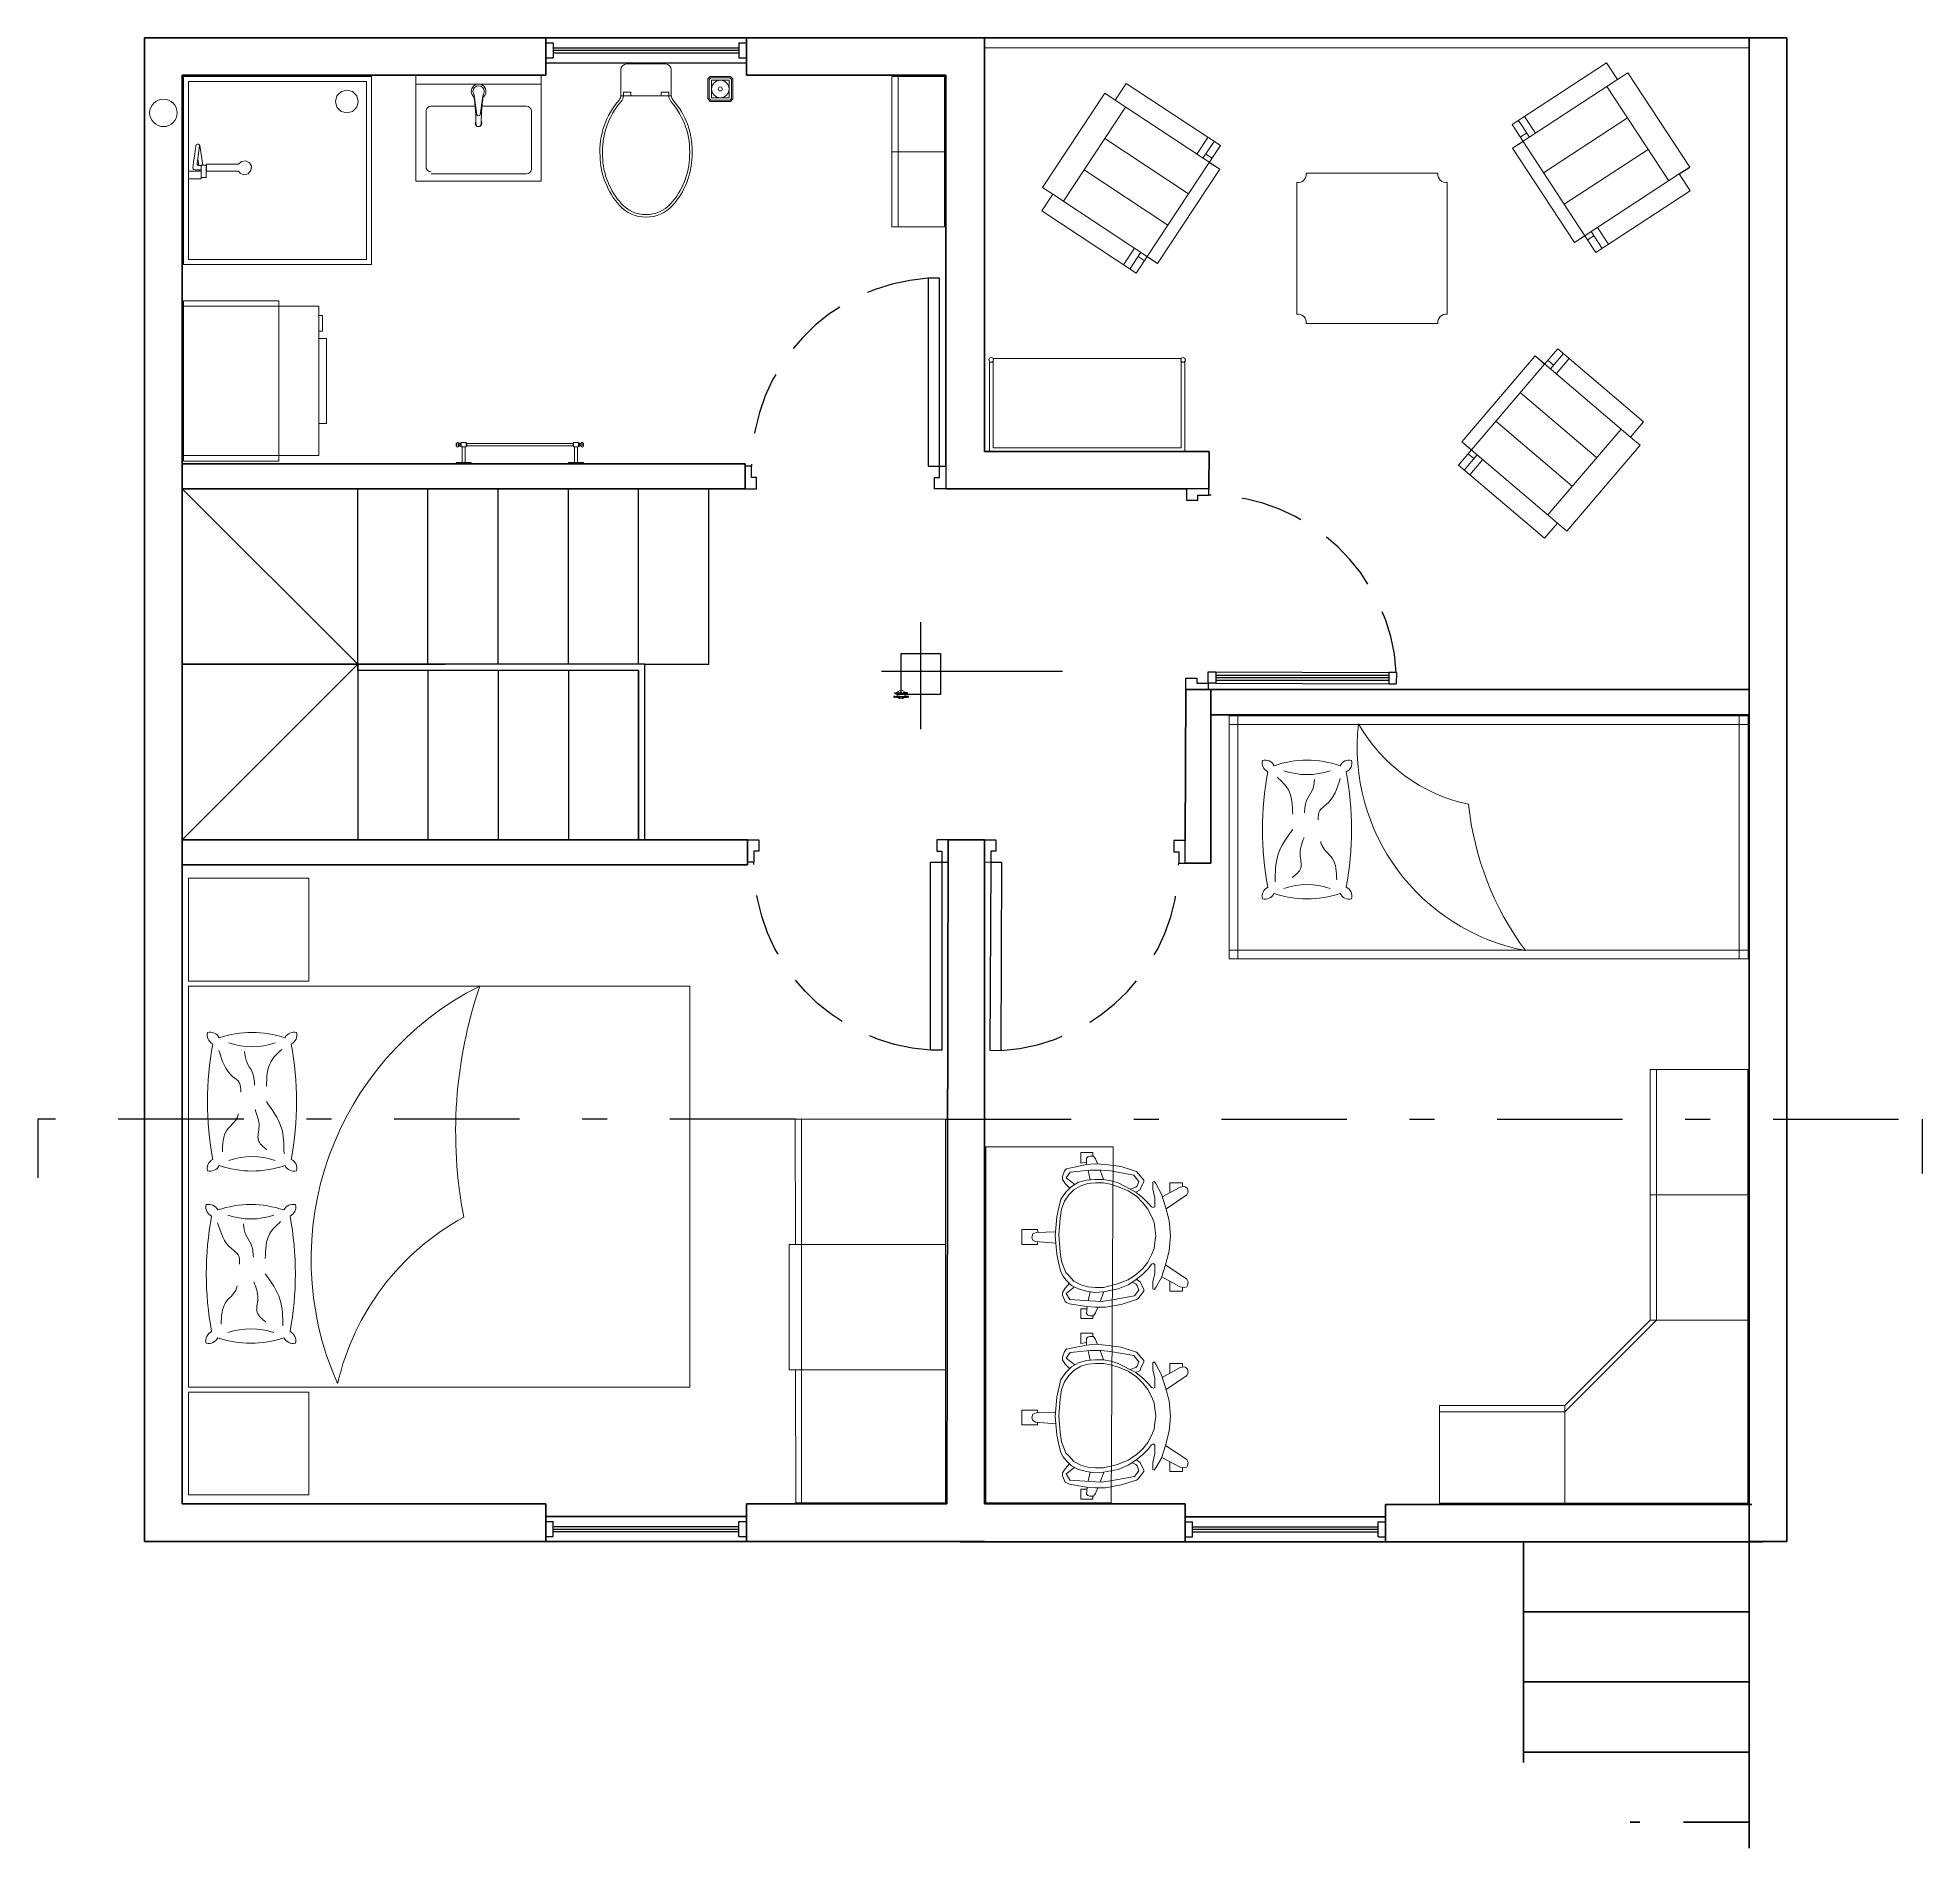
# Model space of a CAD drawing. Header units: millimetres. Extents: x 235.7 to 251.5, y 148.6 to 159.
# Drawn here: x 235.67 to 243.18, y 151.31 to 158.54 of the extents above; entities that cross this region are included whole.
import ezdxf
from ezdxf.enums import TextEntityAlignment as Align

# ---------------------------------------------------------------- set-up
doc = ezdxf.new("R2010")
doc.units = ezdxf.units.MM
doc.linetypes.add('DASHDOT', pattern=[1, 0.5, -0.25, 0, -0.25])
doc.linetypes.add('HIDDEN', pattern=[0.375, 0.25, -0.125])
for name, color, linetype, lineweight in [('A-DOOR-FULL', 7, 'Continuous', 25), ('A-FLOR-LEVL', 7, 'Continuous', 35), ('A-FLOR-STRS', 7, 'Continuous', 25), ('A-FURN', 9, 'Continuous', 18), ('A-GLAZ-FULL', 4, 'Continuous', 25), ('A-WALL-FULL', 7, 'Continuous', 35), ('A-WALL-FULL-EXTR', 7, 'Continuous', 35), ('A-WALL-FULL-INTR', 7, 'Continuous', 35)]:
    doc.layers.add(name, color=color, linetype=linetype, lineweight=lineweight)
doc.styles.add('E-ROMANS', font='romans.shx', dxfattribs={"width": 0.8})

# ---------------------------------------------------------------- blocks, each defined once
blk = doc.blocks.new('DOOR-75')
for points in [[(-0.07, 0.84), (-0.07, 0.09), (-0.025, 0.09), (-0.025, 0.84), (-0.07, 0.84)], [(-0.775, 0.09), (-0.8, 0.09), (-0.8, 0), (-0.755, 0), (-0.755, 0.045), (-0.775, 0.045), (-0.775, 0.09)], [(-0.025, 0.09), (0, 0.09), (0, 0), (-0.045, 0), (-0.045, 0.045), (-0.025, 0.045), (-0.025, 0.09)]]:
    blk.add_lwpolyline(points)
at = {"linetype": 'HIDDEN'}
blk.add_arc((-0.0225, 0.089), 0.7525, 93.61808, 179.92486, dxfattribs=at)
blk = doc.blocks.new('_DetailCallout')
at = {"color": 0, "linetype": 'ByBlock', "lineweight": -2, "transparency": 16777216}
blk.add_line((8, 0), (-8, 0), dxfattribs=at)
blk.add_circle((0, 0), 8, dxfattribs=at)
at = {"color": 0, "transparency": 16777216, "style": 'E-ROMANS'}
for tag, p in [('VIEWNUMBER', (0, 1)), ('SHEETNUMBER', (0, -6))]:
    blk.add_attdef(tag, text='', height=3, dxfattribs=at).set_placement(p, align=Align.CENTER)

msp = doc.modelspace()

# ---------------------------------------------------------------- linework, layer by layer
for p, q in [((237.6939, 158.4368), (238.4939, 158.4368)), ((238.0229, 158.4318), (238.017, 158.4318)), ((238.1709, 158.4318), (238.165, 158.4318)), ((240.3665, 156.0065), (240.3665, 155.9613)), ((241.0565, 156.0037), (241.0563, 155.9587))]:
    msp.add_line(p, q)
for points in [[(242.215, 157.9933), (242.2568, 158.0207)], [(239.19, 155.7783), (239.19, 156.0801), (239.19, 156.2048)], [(239.7547, 156.008), (239.19, 156.008), (239.0324, 156.008)]]:
    msp.add_lwpolyline(points)
msp.add_lwpolyline([(239.2688, 155.9161), (239.1112, 155.9161), (239.1112, 156.0801), (239.2688, 156.0801)], close=True)
at = {"layer": 'A-DOOR-FULL'}
for p, q in [((240.3363, 155.9615), (240.3365, 156.0015)), ((240.3364, 155.994), (240.3364, 155.994)), ((240.3365, 156.0015), (240.3365, 156.0065)), ((240.3365, 156.0065), (240.3665, 156.0065)), ((240.3665, 156.0065), (241.0565, 156.0037)), ((241.0865, 156.0036), (241.0565, 156.0037)), ((241.0865, 156.0036), (241.0863, 155.9586)), ((240.3665, 155.9613), (240.3363, 155.9615)), ((240.3665, 155.9613), (241.0563, 155.9587)), ((241.0563, 155.9587), (241.0863, 155.9586))]:
    msp.add_line(p, q, dxfattribs=at)
for points in [[(240.3391, 156.7114), (240.3392, 156.7364), (240.2492, 156.7368), (240.2491, 156.6918), (240.2941, 156.6916), (240.2941, 156.7116), (240.3391, 156.7114)], [(240.3363, 155.9615), (240.3362, 155.9365), (240.2462, 155.9368), (240.2464, 155.9818), (240.2914, 155.9816), (240.2913, 155.9616), (240.3363, 155.9615)]]:
    msp.add_lwpolyline(points, dxfattribs=at)
at = {"layer": 'A-DOOR-FULL', "linetype": 'HIDDEN'}
msp.add_arc((240.3353, 155.959), 0.7525, 3.40187, 89.70865, dxfattribs=at)
at = {"layer": 'A-FLOR-LEVL'}
for p, q in [((238.4939, 158.5368), (237.6939, 158.5368)), ((238.4939, 152.6368), (237.6939, 152.6368)), ((241.0439, 152.6359), (240.2439, 152.6359)), ((238.4939, 152.5368), (237.6939, 152.5368)), ((240.8787, 152.5359), (240.0787, 152.5359)), ((241.5939, 151.6555), (241.5939, 152.5368)), ((242.4939, 152.5368), (242.4939, 151.313)), ((242.4939, 152.2568), (241.5939, 152.2568)), ((242.4939, 151.9768), (241.5939, 151.9768)), ((242.4939, 151.6968), (241.5939, 151.6968)), ((242.0571, 151.4168), (242.0186, 151.4168)), ((242.4939, 151.4168), (242.2313, 151.4168))]:
    msp.add_line(p, q, dxfattribs=at)
at = {"layer": 'A-FLOR-STRS'}
for p, q in [((236.9439, 156.0368), (236.2439, 156.7368)), ((236.9439, 156.0368), (236.9439, 156.7368)), ((237.2239, 156.0368), (237.2239, 156.7368)), ((237.5039, 156.0368), (237.5039, 156.7368)), ((237.7839, 156.0368), (237.7839, 156.7368)), ((238.0639, 156.0368), (238.0639, 156.7368)), ((238.3439, 156.0368), (238.3439, 156.7368)), ((236.9439, 156.0368), (236.2439, 156.0368)), ((236.2439, 156.0368), (237.2924, 156.0368)), ((236.9439, 156.0368), (236.2439, 155.3368)), ((236.9439, 156.0368), (236.9439, 155.3368)), ((236.9439, 156.0118), (236.9439, 156.0368)), ((237.2239, 156.0118), (237.2239, 155.3368)), ((237.5039, 156.0118), (237.5039, 155.3368)), ((237.7839, 156.0118), (237.7839, 155.3368)), ((238.0639, 156.0118), (238.0639, 155.3368)), ((238.0889, 156.0368), (238.3439, 156.0368))]:
    msp.add_line(p, q, dxfattribs=at)
for points in [[(238.0889, 155.3368), (238.0889, 156.0368), (236.9439, 156.0368)], [(238.0639, 155.3368), (238.0639, 156.0118), (236.9439, 156.0118)]]:
    msp.add_lwpolyline(points, dxfattribs=at)
at = {"layer": 'A-FURN'}
for p, q in [((239.4439, 158.4968), (242.4939, 158.4968)), ((237.1759, 158.3868), (237.1759, 157.965)), ((237.6759, 157.965), (237.6759, 158.3868)), ((237.9933, 158.4081), (237.9933, 158.3048)), ((238.165, 158.4318), (238.0229, 158.4318)), ((238.1946, 158.3048), (238.1946, 158.4081)), ((242.01, 158.397), (242.2568, 158.0207)), ((236.8685, 158.3125), (236.8606, 158.3042)), ((236.8685, 158.3125), (236.8792, 158.3221)), ((236.8999, 158.3274), (236.8792, 158.3221)), ((236.9231, 158.3219), (236.8999, 158.3274)), ((236.94, 158.3046), (236.9231, 158.3219)), ((237.1757, 158.3518), (237.6758, 158.3518)), ((238.0033, 158.3048), (238.0033, 158.3198)), ((238.0033, 158.3198), (238.0333, 158.3198)), ((238.0333, 158.3048), (238.0333, 158.3198)), ((238.1546, 158.3198), (238.1846, 158.3198)), ((238.1546, 158.3048), (238.1546, 158.3198)), ((238.1846, 158.3048), (238.1846, 158.3198)), ((238.3401, 158.3722), (238.3501, 158.3822)), ((238.3401, 158.2922), (238.3401, 158.3722)), ((238.3451, 158.3701), (238.3522, 158.3772)), ((238.3451, 158.2943), (238.3451, 158.3701)), ((238.3501, 158.3822), (238.4301, 158.3822)), ((238.3522, 158.3772), (238.428, 158.3772)), ((238.3551, 158.366), (238.3563, 158.3672)), ((238.3551, 158.2984), (238.3551, 158.366)), ((238.3563, 158.3672), (238.4239, 158.3672)), ((238.4239, 158.3672), (238.4251, 158.366)), ((238.4251, 158.366), (238.4251, 158.2984)), ((238.428, 158.3772), (238.4351, 158.3701)), ((238.4301, 158.3822), (238.4401, 158.3722)), ((238.4351, 158.3701), (238.4351, 158.2943)), ((238.4401, 158.3722), (238.4401, 158.2922)), ((239.0994, 158.3818), (239.0994, 158.0818)), ((239.6751, 157.9397), (239.9233, 158.3151)), ((236.8606, 158.3042), (236.8551, 158.2826)), ((236.8551, 158.2826), (236.8606, 158.2598)), ((236.8606, 158.2598), (236.8775, 158.2429)), ((236.8775, 158.2429), (236.9003, 158.237)), ((236.9003, 158.237), (236.9231, 158.2429)), ((236.9231, 158.2429), (236.94, 158.2598)), ((236.9451, 158.2818), (236.94, 158.3046)), ((236.94, 158.2598), (236.9451, 158.2818)), ((237.2166, 158.2432), (237.2166, 158.0132)), ((237.4121, 158.263), (237.2366, 158.2632)), ((237.6166, 158.2632), (237.4397, 158.263)), ((237.6366, 158.0132), (237.6366, 158.2432)), ((237.9933, 158.3048), (238.1946, 158.3048)), ((238.0033, 158.3048), (238.0333, 158.3048)), ((238.3501, 158.2822), (238.3401, 158.2922)), ((238.3522, 158.2872), (238.3451, 158.2943)), ((238.4301, 158.2822), (238.3501, 158.2822)), ((238.428, 158.2872), (238.3522, 158.2872)), ((238.3563, 158.2972), (238.3551, 158.2984)), ((238.4239, 158.2972), (238.3563, 158.2972)), ((238.4251, 158.2984), (238.4239, 158.2972)), ((238.4351, 158.2943), (238.428, 158.2872)), ((238.4401, 158.2922), (238.4301, 158.2822)), ((236.2939, 158.0728), (236.2987, 158.1056)), ((236.2987, 158.1056), (236.2999, 158.1088)), ((236.2999, 158.1088), (236.3026, 158.1111)), ((236.3026, 158.1111), (236.3058, 158.1118)), ((236.3029, 158.0349), (236.3131, 158.105)), ((236.3058, 158.1118), (236.3088, 158.1114)), ((236.3088, 158.1114), (236.3115, 158.1095)), ((236.3115, 158.1095), (236.3135, 158.1061)), ((236.3135, 158.1061), (236.3258, 158.0288)), ((236.3135, 158.1061), (236.3135, 158.1061)), ((236.286, 158.0179), (236.2871, 158.0264)), ((236.2868, 158.0139), (236.286, 158.0179)), ((236.2899, 158.0104), (236.2868, 158.0139)), ((236.2871, 158.0264), (236.2891, 158.04)), ((236.2891, 158.04), (236.2939, 158.0728)), ((236.2946, 158.0092), (236.2899, 158.0104)), ((236.3029, 158.0349), (236.3037, 158.0309)), ((236.3037, 158.0309), (236.3068, 158.0274)), ((236.3057, 158.0538), (236.3094, 158.0267)), ((236.3068, 158.0274), (236.3115, 158.0262)), ((236.3115, 158.0262), (236.3189, 158.0262)), ((236.3389, 158.0288), (236.3189, 158.0288)), ((236.3189, 158.0288), (236.3189, 158.0038)), ((236.3389, 157.9988), (236.3389, 158.0288)), ((236.3389, 158.0262), (236.3411, 158.0262)), ((236.3411, 158.0318), (236.3411, 158.0038)), ((236.3411, 158.0318), (236.4689, 158.0318)), ((236.4689, 158.0318), (236.4807, 158.0423)), ((236.4807, 158.0423), (236.4973, 158.045)), ((236.4973, 158.045), (236.5125, 158.0373)), ((236.5125, 158.0373), (236.5196, 158.0236)), ((236.5196, 158.0236), (236.518, 158.0065)), ((239.0994, 158.0818), (239.0994, 157.7818)), ((236.3189, 158.0038), (236.2689, 158.0038)), ((236.2689, 157.9738), (236.3189, 157.9738)), ((236.3078, 158.0092), (236.2946, 158.0092)), ((236.3078, 158.0092), (236.3189, 158.0092)), ((236.3113, 158.0047), (236.3107, 158.0038)), ((236.3113, 158.0092), (236.3117, 158.0068)), ((236.3117, 158.0068), (236.3113, 158.0047)), ((236.3189, 157.9738), (236.3189, 158.0038)), ((236.3189, 157.9788), (236.3389, 157.9788)), ((236.3389, 158.0092), (236.3411, 158.0092)), ((236.3389, 157.9788), (236.3389, 157.9988)), ((236.3411, 158.0091), (236.3411, 158.0092)), ((236.3411, 158.0038), (236.3491, 158.0038)), ((236.4689, 158.0038), (236.3491, 158.0038)), ((236.4751, 157.9957), (236.4689, 158.0038)), ((236.4894, 157.99), (236.4751, 157.9957)), ((236.5064, 157.9937), (236.4894, 157.99)), ((236.518, 158.0065), (236.5064, 157.9937)), ((237.1759, 157.965), (237.6759, 157.965)), ((237.2366, 157.9932), (237.6166, 157.9932)), ((240.6897, 157.9588), (240.6897, 157.4338)), ((241.2522, 157.9963), (240.7272, 157.9963)), ((241.2897, 157.4338), (241.2897, 157.9588)), ((240.7272, 157.3963), (241.2522, 157.3963)), ((239.4632, 157.2457), (239.4631, 156.886)), ((239.4781, 156.9005), (239.4781, 157.2462)), ((240.2278, 157.2563), (239.4782, 157.2563)), ((240.2282, 157.2563), (240.2282, 157.2563)), ((240.2282, 157.246), (240.2282, 156.9005)), ((240.2432, 156.8863), (240.2432, 157.2458)), ((237.3388, 156.9188), (237.3371, 156.9188)), ((237.3371, 156.9188), (237.3371, 156.907)), ((237.3371, 156.907), (237.3388, 156.907)), ((237.3388, 156.907), (237.3388, 156.9188)), ((237.3456, 156.907), (237.3456, 156.9188)), ((237.3472, 156.9188), (237.3456, 156.9188)), ((237.3456, 156.907), (237.3472, 156.907)), ((237.3472, 156.907), (237.3472, 156.9188)), ((237.3523, 156.907), (237.3523, 156.9188)), ((237.3565, 156.9188), (237.3523, 156.9188)), ((237.3523, 156.907), (237.3565, 156.907)), ((237.3768, 156.9213), (237.3565, 156.9213)), ((237.3565, 156.9213), (237.3565, 156.9188)), ((237.3565, 156.907), (237.3565, 156.9188)), ((237.3565, 156.907), (237.3565, 156.9045)), ((237.3565, 156.9045), (237.3768, 156.9045)), ((237.3608, 156.8419), (237.3608, 156.9045)), ((237.3726, 156.8419), (237.3726, 156.9045)), ((237.3768, 156.9188), (237.3768, 156.9213)), ((237.3768, 156.9188), (237.3768, 156.907)), ((237.3785, 156.9188), (237.3768, 156.9188)), ((237.3768, 156.9045), (237.3768, 156.907)), ((237.3768, 156.907), (237.3785, 156.907)), ((237.3785, 156.9179), (237.3785, 156.9188)), ((237.3785, 156.9078), (237.3785, 156.9179)), ((237.8026, 156.9179), (237.3785, 156.9179)), ((237.3785, 156.907), (237.3785, 156.9078)), ((237.3785, 156.9078), (237.8026, 156.9078)), ((237.8043, 156.9188), (237.8026, 156.9188)), ((237.8026, 156.9188), (237.8026, 156.9179)), ((237.8026, 156.9078), (237.8026, 156.9179)), ((237.8026, 156.9078), (237.8026, 156.907)), ((237.8026, 156.907), (237.8043, 156.907)), ((237.8246, 156.9213), (237.8043, 156.9213)), ((237.8043, 156.9213), (237.8043, 156.9188)), ((237.8043, 156.9188), (237.8043, 156.907)), ((237.8043, 156.907), (237.8043, 156.9045)), ((237.8043, 156.9045), (237.8246, 156.9045)), ((237.8086, 156.8419), (237.8086, 156.9045)), ((237.8204, 156.8419), (237.8204, 156.9045)), ((237.8246, 156.9188), (237.8246, 156.9213)), ((237.8246, 156.907), (237.8246, 156.9188)), ((237.8288, 156.9188), (237.8246, 156.9188)), ((237.8246, 156.9045), (237.8246, 156.907)), ((237.8246, 156.907), (237.8288, 156.907)), ((237.8288, 156.907), (237.8288, 156.9188)), ((237.8339, 156.907), (237.8339, 156.9188)), ((237.8356, 156.9188), (237.8339, 156.9188)), ((237.8339, 156.907), (237.8356, 156.907)), ((237.8356, 156.907), (237.8356, 156.9188)), ((237.8423, 156.907), (237.8423, 156.9188)), ((237.844, 156.9188), (237.8423, 156.9188)), ((237.8423, 156.907), (237.844, 156.907)), ((237.844, 156.907), (237.844, 156.9188)), ((240.2282, 156.9005), (239.4781, 156.9005)), ((241.767, 156.5681), (242.0588, 156.9107)), ((237.3963, 156.8419), (237.3371, 156.8419)), ((237.3371, 156.8419), (237.3371, 156.8368)), ((237.3371, 156.8368), (237.3963, 156.8368)), ((237.3963, 156.8368), (237.3963, 156.8419)), ((237.7849, 156.8419), (237.844, 156.8419)), ((237.7849, 156.8368), (237.7849, 156.8419)), ((237.844, 156.8368), (237.7849, 156.8368)), ((237.844, 156.8419), (237.844, 156.8368)), ((240.4542, 155.7962), (240.4542, 155.8312)), ((242.4542, 155.7962), (242.4542, 155.8312)), ((240.4542, 155.7962), (240.4192, 155.7962)), ((242.4542, 155.7962), (242.4892, 155.7962)), ((240.4542, 154.8962), (240.4192, 154.8962)), ((240.4542, 154.8962), (240.4542, 154.8612)), ((242.4542, 154.8962), (242.4542, 154.8612)), ((242.4542, 154.8962), (242.4892, 154.8962)), ((236.2684, 153.153), (236.2684, 154.753)), ((236.2684, 154.753), (238.2684, 154.753)), ((238.2684, 154.753), (238.2684, 153.153)), ((242.0989, 154.42), (242.1239, 154.42)), ((242.1239, 154.42), (242.1239, 153.92)), ((238.6899, 153.7218), (238.6889, 154.2218)), ((238.7139, 154.2218), (238.7139, 153.7218)), ((239.4489, 152.6918), (239.4489, 154.1118)), ((239.4489, 154.1118), (239.9574, 154.1118)), ((239.9574, 154.1118), (239.9574, 154.0943)), ((239.9573, 154.0943), (239.9489, 152.6918)), ((242.0989, 153.92), (242.4889, 153.92)), ((242.1239, 153.92), (242.1239, 153.42)), ((238.6899, 153.7218), (238.6649, 153.7218)), ((238.6649, 153.7218), (238.6649, 153.2218)), ((238.7139, 153.7218), (238.7139, 153.2218)), ((240.0567, 153.507), (240.0505, 153.5025)), ((240.2338, 153.5363), (240.2338, 153.5518)), ((241.7589, 153.055), (242.1239, 153.42)), ((242.0989, 153.42), (242.4889, 153.42)), ((238.6649, 153.2218), (238.6899, 153.2218)), ((238.6899, 153.2218), (238.6909, 152.6918)), ((238.7139, 153.2218), (238.7139, 152.6868)), ((238.2684, 153.153), (236.2684, 153.153)), ((241.2589, 153.055), (241.7589, 153.055)), ((241.7589, 153.08), (241.7589, 152.69)), ((240.2338, 152.8163), (240.2338, 152.8317)), ((240.0567, 152.7869), (240.0505, 152.7824)), ((239.9489, 152.6918), (239.4489, 152.6918))]:
    msp.add_line(p, q, dxfattribs=at)
at = {"layer": 'A-FURN', "linetype": 'HIDDEN'}
msp.add_line((236.2439, 154.7118), (236.2439, 153.2118), dxfattribs=at)
at = {"layer": 'A-FURN', "color": 1, "linetype": 'DASHDOT', "lineweight": 30}
for p, q in [((238.6889, 154.2218), (235.6673, 154.2218)), ((235.6673, 154.2218), (235.6673, 153.9886)), ((239.2889, 154.2218), (243.1844, 154.2218)), ((243.1844, 154.2218), (243.1844, 154.005))]:
    msp.add_line(p, q, dxfattribs=at)
at = {"layer": 'A-FURN', "lineweight": 0}
for p, q in [((239.7826, 154.027), (239.7713, 154.0242)), ((239.8503, 154.0411), (239.7826, 154.027)), ((239.8757, 154.089), (239.8277, 154.089)), ((239.8277, 154.089), (239.8277, 154.0467)), ((239.8277, 154.0467), (239.8503, 154.0505)), ((239.8559, 154.0721), (239.8503, 154.0665)), ((239.8503, 154.0665), (239.8503, 154.0495)), ((239.8503, 154.0495), (239.851, 154.0411)), ((239.887, 154.0439), (239.8503, 154.0411)), ((239.8644, 154.0749), (239.8559, 154.0721)), ((239.8785, 154.0749), (239.8644, 154.0749)), ((239.8757, 154.0749), (239.8757, 154.089)), ((239.887, 154.0636), (239.8785, 154.0749)), ((239.8951, 154.0433), (239.887, 154.0636)), ((239.9264, 154.0411), (239.887, 154.0439)), ((239.9885, 154.0326), (239.9264, 154.0411)), ((240.0505, 154.0129), (239.9885, 154.0326)), ((239.7629, 154.0157), (239.7544, 153.9932)), ((239.7544, 153.9932), (239.7544, 153.9819)), ((239.7544, 153.9819), (239.7657, 153.965)), ((239.7713, 154.0242), (239.7629, 154.0157)), ((239.7657, 153.965), (239.784, 153.9466)), ((239.7685, 153.9311), (239.7911, 153.9537)), ((239.7701, 153.9885), (239.785, 154.0108)), ((239.8045, 153.9617), (239.7701, 153.9885)), ((239.785, 154.0108), (239.8644, 154.0185)), ((239.7911, 153.9537), (239.8193, 153.9706)), ((239.8277, 153.9565), (239.7995, 153.9396)), ((239.8193, 153.9706), (239.8503, 153.9791)), ((239.8559, 153.965), (239.8277, 153.9565)), ((239.8503, 153.9791), (239.8841, 153.9819)), ((239.887, 153.9678), (239.8559, 153.965)), ((239.8568, 154.0178), (239.865, 153.9803)), ((239.8644, 154.0185), (239.9095, 154.0185)), ((239.8841, 153.9819), (239.918, 153.9819)), ((239.918, 153.9678), (239.887, 153.9678)), ((239.918, 153.9819), (239.9048, 154.0185)), ((239.9095, 154.0185), (239.9462, 154.0157)), ((239.918, 153.9819), (239.949, 153.9762)), ((239.9462, 153.9621), (239.918, 153.9678)), ((239.9462, 154.0157), (240.04, 153.9986)), ((239.9744, 153.9537), (239.9462, 153.9621)), ((239.949, 153.9762), (239.9772, 153.9678)), ((240.0167, 153.9368), (239.9744, 153.9537)), ((239.9772, 153.9678), (240.0477, 153.9311)), ((240.0245, 153.9431), (240.0477, 153.9509)), ((240.059, 153.9734), (240.04, 153.9986)), ((240.0477, 153.9509), (240.0533, 153.9565)), ((240.0505, 154.0129), (240.0787, 153.9791)), ((240.0533, 153.9565), (240.059, 153.9734)), ((240.0787, 153.9734), (240.0674, 153.948)), ((240.0787, 153.9791), (240.0787, 153.9734)), ((240.1154, 153.9706), (240.121, 153.9734)), ((240.1154, 153.9424), (240.1154, 153.9706)), ((240.121, 153.9734), (240.1266, 153.965)), ((240.1266, 153.965), (240.1492, 153.9227)), ((240.2248, 153.9509), (240.1529, 153.9117)), ((240.2338, 153.9678), (240.183, 153.9678)), ((240.183, 153.9678), (240.183, 153.9281)), ((240.2417, 153.9537), (240.2248, 153.9509)), ((240.2338, 153.9523), (240.2338, 153.9678)), ((240.2474, 153.9509), (240.2417, 153.9537)), ((240.253, 153.9452), (240.2474, 153.9509)), ((239.7403, 153.8691), (239.7488, 153.9029)), ((239.7488, 153.9029), (239.7685, 153.9311)), ((239.7629, 153.8945), (239.7516, 153.8634)), ((239.7798, 153.9198), (239.7629, 153.8945)), ((239.7995, 153.9396), (239.7798, 153.9198)), ((240.0505, 153.9142), (240.0167, 153.9368)), ((240.0646, 153.9396), (240.0477, 153.9311)), ((240.0477, 153.9311), (240.0759, 153.9086)), ((240.0759, 153.8888), (240.0505, 153.9142)), ((240.0674, 153.948), (240.0646, 153.9396)), ((240.0759, 153.9086), (240.0984, 153.886)), ((240.0956, 153.8634), (240.0759, 153.8888)), ((240.0984, 153.886), (240.1097, 153.8719)), ((240.1238, 153.9086), (240.1154, 153.9424)), ((240.1238, 153.8719), (240.1238, 153.9086)), ((240.1492, 153.9227), (240.1661, 153.8719)), ((240.1682, 153.8638), (240.2502, 153.9198)), ((240.2502, 153.9198), (240.2558, 153.9311)), ((240.2558, 153.9311), (240.253, 153.9452)), ((239.7262, 153.7563), (239.7319, 153.8324)), ((239.7319, 153.8324), (239.7403, 153.8691)), ((239.746, 153.8268), (239.7403, 153.7591)), ((239.7516, 153.8634), (239.746, 153.8268)), ((240.1097, 153.8352), (240.0956, 153.8634)), ((240.1097, 153.8719), (240.1182, 153.8691)), ((240.121, 153.8099), (240.1097, 153.8352)), ((240.1182, 153.8691), (240.1238, 153.8719)), ((240.1266, 153.7563), (240.121, 153.8099)), ((240.1661, 153.8719), (240.1802, 153.8183)), ((240.1802, 153.8183), (240.1858, 153.7563)), ((239.5932, 153.7225), (239.5932, 153.7817)), ((239.5932, 153.7817), (239.6557, 153.7817)), ((239.6332, 153.7506), (239.636, 153.7647)), ((239.636, 153.7394), (239.6332, 153.7506)), ((239.636, 153.7647), (239.6501, 153.7704)), ((239.6473, 153.7337), (239.636, 153.7394)), ((239.7285, 153.7272), (239.6473, 153.7337)), ((239.6501, 153.7704), (239.7274, 153.7725)), ((239.6557, 153.7817), (239.656, 153.7705)), ((239.6557, 153.7331), (239.6557, 153.7225)), ((239.7319, 153.683), (239.7262, 153.7563)), ((239.7403, 153.7591), (239.746, 153.6914)), ((240.121, 153.7055), (240.1238, 153.7309)), ((240.1238, 153.7309), (240.1266, 153.7563)), ((240.1858, 153.7563), (240.1802, 153.6971)), ((239.6557, 153.7225), (239.5932, 153.7225)), ((239.7403, 153.6435), (239.7319, 153.683)), ((239.746, 153.6914), (239.7516, 153.6548)), ((239.7516, 153.6548), (239.7629, 153.6238)), ((240.0759, 153.6266), (240.0956, 153.652)), ((240.0956, 153.652), (240.1097, 153.6802)), ((240.1097, 153.6802), (240.121, 153.7055)), ((240.1802, 153.6971), (240.1661, 153.6407)), ((239.7488, 153.6125), (239.7403, 153.6435)), ((239.7572, 153.5956), (239.7488, 153.6125)), ((239.7685, 153.5815), (239.7572, 153.5956)), ((239.7629, 153.6238), (239.7685, 153.6097)), ((239.7685, 153.6097), (239.7798, 153.5984)), ((239.7911, 153.5589), (239.7685, 153.5815)), ((239.7798, 153.5984), (239.7995, 153.5758)), ((239.7995, 153.5758), (239.8277, 153.5617)), ((239.9744, 153.5645), (240.0167, 153.5815)), ((240.0167, 153.5815), (240.0505, 153.604)), ((240.0477, 153.5815), (240.0167, 153.5617)), ((240.0759, 153.604), (240.0477, 153.5815)), ((240.0646, 153.573), (240.0498, 153.5828)), ((240.0505, 153.604), (240.0759, 153.6266)), ((240.0984, 153.6266), (240.0759, 153.604)), ((240.1097, 153.6435), (240.0984, 153.6266)), ((240.1182, 153.6463), (240.1097, 153.6435)), ((240.1154, 153.573), (240.1238, 153.6068)), ((240.1238, 153.6407), (240.1182, 153.6463)), ((240.1238, 153.6068), (240.1238, 153.6407)), ((240.1492, 153.5899), (240.1266, 153.5504)), ((240.1661, 153.6407), (240.1492, 153.5899)), ((240.2248, 153.5533), (240.1508, 153.5927)), ((240.1661, 153.6407), (240.2502, 153.5843)), ((240.183, 153.5363), (240.183, 153.5755)), ((240.2502, 153.5843), (240.2558, 153.573)), ((239.7544, 153.5307), (239.7657, 153.5476)), ((239.7544, 153.5194), (239.7544, 153.5307)), ((239.7652, 153.4943), (239.7544, 153.5194)), ((239.7657, 153.5476), (239.7826, 153.5674)), ((239.8033, 153.5528), (239.7697, 153.5269)), ((239.7697, 153.5269), (239.7846, 153.502)), ((239.7846, 153.502), (239.8644, 153.4969)), ((239.8193, 153.5448), (239.7911, 153.5589)), ((239.8503, 153.5363), (239.8193, 153.5448)), ((239.8277, 153.5617), (239.8559, 153.5533)), ((239.8841, 153.5307), (239.8503, 153.5363)), ((239.8559, 153.5533), (239.887, 153.5504)), ((239.8577, 153.4973), (239.8654, 153.5338)), ((239.918, 153.5335), (239.8841, 153.5307)), ((239.887, 153.5504), (239.918, 153.5504)), ((239.9204, 153.534), (239.9046, 153.4944)), ((239.9095, 153.494), (239.9462, 153.4997)), ((239.918, 153.5504), (239.9744, 153.5645)), ((239.9772, 153.5448), (239.918, 153.5335)), ((239.9462, 153.4997), (240.042, 153.5166)), ((240.0167, 153.5617), (239.9772, 153.5448)), ((240.0505, 153.5025), (239.9885, 153.4828)), ((240.0322, 153.5716), (240.0477, 153.5645)), ((240.059, 153.5392), (240.042, 153.5166)), ((240.0477, 153.5645), (240.0533, 153.5589)), ((240.0533, 153.5589), (240.059, 153.5392)), ((240.0567, 153.507), (240.0787, 153.5363)), ((240.0674, 153.5674), (240.0646, 153.573)), ((240.0787, 153.542), (240.0674, 153.5674)), ((240.0787, 153.5363), (240.0787, 153.542)), ((240.1154, 153.5448), (240.1154, 153.573)), ((240.121, 153.542), (240.1154, 153.5448)), ((240.1266, 153.5504), (240.121, 153.542)), ((240.2338, 153.5363), (240.183, 153.5363)), ((240.2417, 153.5504), (240.2248, 153.5533)), ((240.2502, 153.5533), (240.2417, 153.5504)), ((240.253, 153.5589), (240.2502, 153.5533)), ((240.2558, 153.573), (240.253, 153.5589)), ((239.7713, 153.4912), (239.7652, 153.4943)), ((239.7826, 153.4856), (239.7713, 153.4912)), ((239.8503, 153.4743), (239.7826, 153.4856)), ((239.8277, 153.4658), (239.852, 153.4658)), ((239.8277, 153.4264), (239.8277, 153.4658)), ((239.8757, 153.4264), (239.8277, 153.4264)), ((239.887, 153.4715), (239.8503, 153.4743)), ((239.8503, 153.4461), (239.8527, 153.4741)), ((239.8559, 153.4405), (239.8503, 153.4461)), ((239.8644, 153.4377), (239.8559, 153.4405)), ((239.8644, 153.4969), (239.9095, 153.494)), ((239.8785, 153.4377), (239.8644, 153.4377)), ((239.8757, 153.4377), (239.8757, 153.4264)), ((239.887, 153.4489), (239.8785, 153.4377)), ((239.9264, 153.4715), (239.887, 153.4715)), ((239.896, 153.4715), (239.887, 153.4489)), ((239.9885, 153.4828), (239.9264, 153.4715)), ((239.8757, 153.3689), (239.8277, 153.3689)), ((239.8277, 153.3689), (239.8277, 153.3266)), ((239.8559, 153.352), (239.8503, 153.3464)), ((239.8644, 153.3548), (239.8559, 153.352)), ((239.8785, 153.3548), (239.8644, 153.3548)), ((239.8757, 153.3548), (239.8757, 153.3689)), ((239.887, 153.3436), (239.8785, 153.3548)), ((239.7629, 153.2956), (239.7544, 153.2731)), ((239.7713, 153.3041), (239.7629, 153.2956)), ((239.7701, 153.2684), (239.785, 153.2908)), ((239.7826, 153.3069), (239.7713, 153.3041)), ((239.8503, 153.321), (239.7826, 153.3069)), ((239.785, 153.2908), (239.8644, 153.2985)), ((239.8277, 153.3266), (239.8503, 153.3304)), ((239.8503, 153.3464), (239.8503, 153.3295)), ((239.8503, 153.3295), (239.851, 153.321)), ((239.887, 153.3238), (239.8503, 153.321)), ((239.8568, 153.2977), (239.865, 153.2602)), ((239.8644, 153.2985), (239.9095, 153.2985)), ((239.8951, 153.3232), (239.887, 153.3436)), ((239.9264, 153.321), (239.887, 153.3238)), ((239.918, 153.2618), (239.9048, 153.2985)), ((239.9095, 153.2985), (239.9462, 153.2956)), ((239.9885, 153.3126), (239.9264, 153.321)), ((239.9462, 153.2956), (240.04, 153.2786)), ((240.0505, 153.2928), (239.9885, 153.3126)), ((240.059, 153.2533), (240.04, 153.2786)), ((240.0505, 153.2928), (240.0787, 153.259)), ((239.7488, 153.1828), (239.7685, 153.211)), ((239.7544, 153.2731), (239.7544, 153.2618)), ((239.7544, 153.2618), (239.7657, 153.2449)), ((239.7798, 153.1998), (239.7629, 153.1744)), ((239.7657, 153.2449), (239.784, 153.2265)), ((239.7685, 153.211), (239.7911, 153.2336)), ((239.8045, 153.2416), (239.7701, 153.2684)), ((239.7995, 153.2195), (239.7798, 153.1998)), ((239.7911, 153.2336), (239.8193, 153.2505)), ((239.8277, 153.2364), (239.7995, 153.2195)), ((239.8193, 153.2505), (239.8503, 153.259)), ((239.8559, 153.2449), (239.8277, 153.2364)), ((239.8503, 153.259), (239.8841, 153.2618)), ((239.887, 153.2477), (239.8559, 153.2449)), ((239.8841, 153.2618), (239.918, 153.2618)), ((239.918, 153.2477), (239.887, 153.2477)), ((239.918, 153.2618), (239.949, 153.2562)), ((239.9462, 153.2421), (239.918, 153.2477)), ((239.9744, 153.2336), (239.9462, 153.2421)), ((239.949, 153.2562), (239.9772, 153.2477)), ((240.0167, 153.2167), (239.9744, 153.2336)), ((239.9772, 153.2477), (240.0477, 153.211)), ((240.0505, 153.1941), (240.0167, 153.2167)), ((240.0245, 153.2231), (240.0477, 153.2308)), ((240.0477, 153.2308), (240.0533, 153.2364)), ((240.0646, 153.2195), (240.0477, 153.211)), ((240.0477, 153.211), (240.0759, 153.1885)), ((240.0533, 153.2364), (240.059, 153.2533)), ((240.0674, 153.228), (240.0646, 153.2195)), ((240.0787, 153.2533), (240.0674, 153.228)), ((240.0787, 153.259), (240.0787, 153.2533)), ((240.1154, 153.2505), (240.121, 153.2533)), ((240.1154, 153.2223), (240.1154, 153.2505)), ((240.1238, 153.1885), (240.1154, 153.2223)), ((240.121, 153.2533), (240.1266, 153.2449)), ((240.1266, 153.2449), (240.1492, 153.2026)), ((240.1492, 153.2026), (240.1661, 153.1518)), ((240.2248, 153.2308), (240.1529, 153.1916)), ((240.1682, 153.1438), (240.2502, 153.1998)), ((240.2338, 153.2477), (240.183, 153.2477)), ((240.183, 153.2477), (240.183, 153.208)), ((240.2417, 153.2336), (240.2248, 153.2308)), ((240.2338, 153.2322), (240.2338, 153.2477)), ((240.2474, 153.2308), (240.2417, 153.2336)), ((240.253, 153.2251), (240.2474, 153.2308)), ((240.2502, 153.1998), (240.2558, 153.211)), ((240.2558, 153.211), (240.253, 153.2251)), ((239.7319, 153.1123), (239.7403, 153.149)), ((239.7403, 153.149), (239.7488, 153.1828)), ((239.7516, 153.1434), (239.746, 153.1067)), ((239.7629, 153.1744), (239.7516, 153.1434)), ((240.0759, 153.1687), (240.0505, 153.1941)), ((240.0759, 153.1885), (240.0984, 153.1659)), ((240.0956, 153.1434), (240.0759, 153.1687)), ((240.1097, 153.1152), (240.0956, 153.1434)), ((240.0984, 153.1659), (240.1097, 153.1518)), ((240.1097, 153.1518), (240.1182, 153.149)), ((240.1182, 153.149), (240.1238, 153.1518)), ((240.1238, 153.1518), (240.1238, 153.1885)), ((240.1661, 153.1518), (240.1802, 153.0982)), ((239.5932, 153.0024), (239.5932, 153.0616)), ((239.5932, 153.0616), (239.6557, 153.0616)), ((239.636, 153.0447), (239.6501, 153.0503)), ((239.6501, 153.0503), (239.7274, 153.0524)), ((239.6557, 153.0616), (239.656, 153.0505)), ((239.7262, 153.0362), (239.7319, 153.1123)), ((239.746, 153.1067), (239.7403, 153.039)), ((240.121, 153.0898), (240.1097, 153.1152)), ((240.1266, 153.0362), (240.121, 153.0898)), ((240.1802, 153.0982), (240.1858, 153.0362)), ((239.6557, 153.0024), (239.5932, 153.0024)), ((239.6332, 153.0306), (239.636, 153.0447)), ((239.636, 153.0193), (239.6332, 153.0306)), ((239.6473, 153.0137), (239.636, 153.0193)), ((239.7285, 153.0072), (239.6473, 153.0137)), ((239.6557, 153.013), (239.6557, 153.0024)), ((239.7319, 152.9629), (239.7262, 153.0362)), ((239.7403, 153.039), (239.746, 152.9714)), ((240.1097, 152.9601), (240.121, 152.9855)), ((240.121, 152.9855), (240.1238, 153.0108)), ((240.1238, 153.0108), (240.1266, 153.0362)), ((240.1802, 152.977), (240.1661, 152.9206)), ((240.1858, 153.0362), (240.1802, 152.977)), ((239.7403, 152.9234), (239.7319, 152.9629)), ((239.7488, 152.8924), (239.7403, 152.9234)), ((239.746, 152.9714), (239.7516, 152.9347)), ((239.7516, 152.9347), (239.7629, 152.9037)), ((239.7629, 152.9037), (239.7685, 152.8896)), ((240.0505, 152.8839), (240.0759, 152.9065)), ((240.0759, 152.9065), (240.0956, 152.9319)), ((240.0984, 152.9065), (240.0759, 152.8839)), ((240.0956, 152.9319), (240.1097, 152.9601)), ((240.1097, 152.9234), (240.0984, 152.9065)), ((240.1182, 152.9262), (240.1097, 152.9234)), ((240.1238, 152.9206), (240.1182, 152.9262)), ((240.1238, 152.8868), (240.1238, 152.9206)), ((240.1661, 152.9206), (240.1492, 152.8698)), ((240.1661, 152.9206), (240.2502, 152.8642)), ((239.7572, 152.8755), (239.7488, 152.8924)), ((239.7544, 152.8106), (239.7657, 152.8275)), ((239.7685, 152.8614), (239.7572, 152.8755)), ((239.7657, 152.8275), (239.7826, 152.8473)), ((239.7685, 152.8896), (239.7798, 152.8783)), ((239.7911, 152.8388), (239.7685, 152.8614)), ((239.8033, 152.8327), (239.7697, 152.8068)), ((239.7798, 152.8783), (239.7995, 152.8557)), ((239.8193, 152.8247), (239.7911, 152.8388)), ((239.7995, 152.8557), (239.8277, 152.8416)), ((239.8503, 152.8163), (239.8193, 152.8247)), ((239.8277, 152.8416), (239.8559, 152.8332)), ((239.8559, 152.8332), (239.887, 152.8304)), ((239.887, 152.8304), (239.918, 152.8304)), ((239.918, 152.8304), (239.9744, 152.8445)), ((239.9772, 152.8247), (239.918, 152.8134)), ((239.9744, 152.8445), (240.0167, 152.8614)), ((240.0167, 152.8416), (239.9772, 152.8247)), ((240.0167, 152.8614), (240.0505, 152.8839)), ((240.0477, 152.8614), (240.0167, 152.8416)), ((240.0322, 152.8515), (240.0477, 152.8445)), ((240.0759, 152.8839), (240.0477, 152.8614)), ((240.0477, 152.8445), (240.0533, 152.8388)), ((240.0646, 152.8529), (240.0498, 152.8628)), ((240.0533, 152.8388), (240.059, 152.8191)), ((240.0674, 152.8473), (240.0646, 152.8529)), ((240.0787, 152.8219), (240.0674, 152.8473)), ((240.1154, 152.8529), (240.1238, 152.8868)), ((240.1154, 152.8247), (240.1154, 152.8529)), ((240.121, 152.8219), (240.1154, 152.8247)), ((240.1266, 152.8304), (240.121, 152.8219)), ((240.1492, 152.8698), (240.1266, 152.8304)), ((240.2248, 152.8332), (240.1508, 152.8726)), ((240.183, 152.8163), (240.183, 152.8554)), ((240.2417, 152.8304), (240.2248, 152.8332)), ((240.2502, 152.8332), (240.2417, 152.8304)), ((240.2502, 152.8642), (240.2558, 152.8529)), ((240.253, 152.8388), (240.2502, 152.8332)), ((240.2558, 152.8529), (240.253, 152.8388)), ((239.7544, 152.7993), (239.7544, 152.8106)), ((239.7652, 152.7742), (239.7544, 152.7993)), ((239.7713, 152.7711), (239.7652, 152.7742)), ((239.7697, 152.8068), (239.7846, 152.7819)), ((239.7826, 152.7655), (239.7713, 152.7711)), ((239.8503, 152.7542), (239.7826, 152.7655)), ((239.7846, 152.7819), (239.8644, 152.7768)), ((239.8841, 152.8106), (239.8503, 152.8163)), ((239.887, 152.7514), (239.8503, 152.7542)), ((239.8503, 152.726), (239.8527, 152.754)), ((239.8577, 152.7772), (239.8654, 152.8138)), ((239.8644, 152.7768), (239.9095, 152.774)), ((239.918, 152.8134), (239.8841, 152.8106)), ((239.9264, 152.7514), (239.887, 152.7514)), ((239.896, 152.7514), (239.887, 152.7289)), ((239.9204, 152.8139), (239.9046, 152.7743)), ((239.9095, 152.774), (239.9462, 152.7796)), ((239.9885, 152.7627), (239.9264, 152.7514)), ((239.9462, 152.7796), (240.042, 152.7965)), ((240.0505, 152.7824), (239.9885, 152.7627)), ((240.059, 152.8191), (240.042, 152.7965)), ((240.0567, 152.7869), (240.0787, 152.8163)), ((240.0787, 152.8163), (240.0787, 152.8219)), ((240.2338, 152.8163), (240.183, 152.8163)), ((239.8277, 152.7458), (239.852, 152.7458)), ((239.8277, 152.7063), (239.8277, 152.7458)), ((239.8757, 152.7063), (239.8277, 152.7063)), ((239.8559, 152.7204), (239.8503, 152.726)), ((239.8644, 152.7176), (239.8559, 152.7204)), ((239.8785, 152.7176), (239.8644, 152.7176)), ((239.8757, 152.7176), (239.8757, 152.7063)), ((239.887, 152.7289), (239.8785, 152.7176))]:
    msp.add_line(p, q, dxfattribs=at)
at = {"layer": 'A-FURN'}
for points in [[(241.8386, 157.7465), (241.8825, 157.6796), (242.2588, 157.9264), (242.215, 157.9933), (241.7968, 157.7191), (241.5501, 158.0955), (241.9682, 158.3696), (241.9244, 158.4365), (241.548, 158.1898), (241.5919, 158.1229)], [(241.9682, 158.3696), (242.01, 158.397)], [(236.2489, 158.3818), (236.9989, 158.3818), (236.9989, 157.6318), (236.2489, 157.6318), (236.2489, 158.3818)], [(239.0744, 158.0818), (239.2844, 158.0818), (239.2844, 158.3818), (239.0744, 158.3818), (239.0744, 158.0818)], [(240.3404, 158.0394), (240.3845, 158.1061), (240.0091, 158.3543), (239.965, 158.2875), (240.3821, 158.0118), (240.1339, 157.6364), (239.7168, 157.9121), (239.6727, 157.8454), (240.0481, 157.5973), (240.0922, 157.664)], [(239.965, 158.2875), (239.9233, 158.3151)], [(241.6741, 157.9974), (242.0087, 158.2167)], [(240.2576, 157.9143), (239.924, 158.1348)], [(241.8386, 157.7465), (241.7968, 157.7191), (241.5501, 158.0955), (241.5919, 158.1229)], [(241.8386, 157.7465), (241.5919, 158.1229)], [(241.7564, 157.872), (242.0909, 158.0913)], [(239.0744, 157.7818), (239.2844, 157.7818), (239.2844, 158.0818), (239.0744, 158.0818), (239.0744, 157.7818)], [(240.1749, 157.7891), (239.8412, 158.0097)], [(240.3404, 158.0394), (240.0922, 157.664)], [(240.3404, 158.0394), (240.3821, 158.0118), (240.1339, 157.6364), (240.0922, 157.664)], [(239.7168, 157.9121), (239.6751, 157.9397)], [(236.2489, 156.8473), (236.6289, 156.8473), (236.6289, 157.4873), (236.2489, 157.4873), (236.2489, 156.8473)], [(236.2489, 157.4653), (236.2489, 156.8693), (236.7889, 156.8693), (236.7889, 157.4653), (236.2489, 157.4653)], [(236.7889, 157.3665), (236.8039, 157.3665), (236.8039, 157.4288), (236.7889, 157.4288)], [(236.7919, 157.3373), (236.7889, 157.3373), (236.8189, 157.3373), (236.8189, 157.1673), (236.8189, 156.9973), (236.7889, 156.9973)], [(241.3863, 156.8923), (241.3345, 156.8314), (241.677, 156.5396), (241.7289, 156.6005), (241.3483, 156.9247), (241.6401, 157.2673), (242.0207, 156.9431), (242.0726, 157.004), (241.73, 157.2958), (241.6781, 157.2349)], [(241.3863, 156.8923), (241.3483, 156.9247), (241.6401, 157.2673), (241.6781, 157.2349)], [(241.3863, 156.8923), (241.6781, 157.2349)], [(241.5809, 157.1207), (241.8854, 156.8613)], [(241.4836, 157.0065), (241.7881, 156.7471)], [(242.0207, 156.9431), (242.0588, 156.9107)], [(241.7289, 156.6005), (241.767, 156.5681)], [(242.4892, 154.8612), (240.4192, 154.8612), (240.4192, 155.8312), (242.4892, 155.8312), (242.4892, 154.8612)], [(239.2889, 152.6918), (239.2889, 154.2218), (238.6889, 154.2218)], [(239.2866, 153.7218), (238.6899, 153.7218)], [(238.6899, 153.2218), (239.2886, 153.2218)], [(238.6889, 152.6918), (239.2885, 152.693)]]:
    msp.add_lwpolyline(points, dxfattribs=at)
for points in [[(236.2689, 158.3618), (236.9789, 158.3618), (236.9789, 157.6518), (236.2689, 157.6518)], [(242.4542, 154.8962), (240.4542, 154.8962), (240.4542, 155.7962), (242.4542, 155.7962)], [(236.2684, 155.183), (236.2684, 154.773), (236.7484, 154.773), (236.7484, 155.183)], [(241.2589, 152.69), (242.4889, 152.69), (242.4889, 154.42), (242.0989, 154.42), (242.0989, 153.42), (241.7589, 153.08), (241.2589, 153.08)], [(236.2684, 153.133), (236.2684, 152.723), (236.7484, 152.723), (236.7484, 153.133)]]:
    msp.add_lwpolyline(points, close=True, dxfattribs=at)
at = {"layer": 'A-FURN', "ltscale": 4}
for points in [[(237.4427, 158.2983, 0.243737), (237.4552, 158.3224, 1), (237.3964, 158.3224, 0.244286), (237.4089, 158.2983)], [(237.4456, 158.3121, 0.121688), (237.4482, 158.3225, 1), (237.4034, 158.3225, 0.123107), (237.406, 158.312)], [(237.4353, 158.189), (237.4354, 158.1893), (237.4354, 158.1897), (237.4355, 158.19), (237.4356, 158.1903), (237.4357, 158.1906), (237.4357, 158.1909), (237.4358, 158.1912), (237.4359, 158.1915), (237.436, 158.1919), (237.4361, 158.1922), (237.4361, 158.1925), (237.4362, 158.1928), (237.4363, 158.1931), (237.4363, 158.1934), (237.4364, 158.1938), (237.4365, 158.1941), (237.4365, 158.1944), (237.4366, 158.1947), (237.4366, 158.195), (237.4366, 158.1953), (237.4367, 158.1959), (237.4367, 158.1964), (237.4368, 158.1969), (237.4368, 158.1975), (237.4368, 158.198), (237.4368, 158.1986), (237.4368, 158.1991), (237.4368, 158.1997), (237.4368, 158.2002), (237.4368, 158.2008), (237.4368, 158.2013), (237.4368, 158.2019), (237.4367, 158.2025), (237.4367, 158.203), (237.4367, 158.2036), (237.4367, 158.2041), (237.4367, 158.2047), (237.4367, 158.2052), (237.4367, 158.2057), (237.4367, 158.2063), (237.4367, 158.2072), (237.4367, 158.2081), (237.4367, 158.209), (237.4367, 158.2099), (237.4367, 158.2108), (237.4367, 158.2117), (237.4367, 158.2126), (237.4368, 158.2135), (237.4368, 158.2144), (237.4368, 158.2153), (237.4368, 158.2162), (237.4368, 158.2171), (237.4368, 158.218), (237.4369, 158.2189), (237.4369, 158.2199), (237.4369, 158.2208), (237.4369, 158.2217), (237.4369, 158.2226), (237.437, 158.2235), (237.437, 158.2244), (237.4371, 158.2272), (237.4372, 158.2299), (237.4373, 158.2327), (237.4374, 158.2354), (237.4376, 158.2382), (237.4378, 158.241), (237.438, 158.2437), (237.4382, 158.2465), (237.4384, 158.2492), (237.4386, 158.252), (237.4389, 158.2547), (237.4391, 158.2575), (237.4394, 158.2602), (237.4397, 158.263), (237.4399, 158.2658), (237.4402, 158.2685), (237.4405, 158.2713), (237.4407, 158.274), (237.441, 158.2768), (237.4413, 158.2795), (237.4414, 158.2802), (237.4414, 158.2809), (237.4415, 158.2815), (237.4416, 158.2822), (237.4417, 158.2829), (237.4417, 158.2835), (237.4418, 158.2842), (237.4419, 158.2849), (237.442, 158.2855), (237.4421, 158.2862), (237.4422, 158.2869), (237.4422, 158.2876), (237.4423, 158.2882), (237.4424, 158.2889), (237.4425, 158.2896), (237.4425, 158.2902), (237.4426, 158.2909), (237.4427, 158.2916), (237.4427, 158.2922), (237.4427, 158.2929), (237.4428, 158.2936), (237.4428, 158.2943), (237.4428, 158.295), (237.4428, 158.2956), (237.4428, 158.2963), (237.4428, 158.297), (237.4428, 158.2977), (237.4428, 158.2984), (237.4428, 158.2991), (237.4428, 158.2997), (237.4428, 158.3004), (237.4429, 158.3011), (237.4429, 158.3018), (237.4429, 158.3025), (237.443, 158.3031), (237.4431, 158.3038), (237.4432, 158.3045), (237.4324, 158.2295, -0.75814), (237.4192, 158.2295), (237.4083, 158.3058), (237.4081, 158.3065), (237.408, 158.3068), (237.408, 158.3071), (237.4079, 158.3073), (237.4078, 158.3076), (237.4077, 158.3079), (237.4076, 158.3082), (237.4075, 158.3085), (237.4074, 158.3087), (237.4073, 158.309), (237.4071, 158.3093), (237.407, 158.3096), (237.4069, 158.3098), (237.4068, 158.3101), (237.4067, 158.3104), (237.4066, 158.3107), (237.4064, 158.3109), (237.4063, 158.3112), (237.4062, 158.3115), (237.4061, 158.3117), (237.406, 158.312)], [(237.4149, 158.2025, 0.150311), (237.4126, 158.1951, 1), (237.4389, 158.1951, 0.145063), (237.4368, 158.2023)]]:
    msp.add_lwpolyline(points, format="xyb", dxfattribs=at)
for points in [[(237.4457, 158.3124), (237.4456, 158.3121), (237.4455, 158.3118), (237.4454, 158.3115), (237.4453, 158.3112), (237.4452, 158.3109), (237.445, 158.3106), (237.4449, 158.3103), (237.4448, 158.31), (237.4447, 158.3097), (237.4446, 158.3095), (237.4445, 158.3092), (237.4443, 158.3089), (237.4442, 158.3086), (237.4441, 158.3083), (237.444, 158.308), (237.4439, 158.3077), (237.4438, 158.3074), (237.4437, 158.3071), (237.4437, 158.3068), (237.4436, 158.3065), (237.4434, 158.3058), (237.4433, 158.3052), (237.4432, 158.3045)], [(237.4165, 158.189), (237.4164, 158.1893), (237.4163, 158.1897), (237.4162, 158.19), (237.4161, 158.1903), (237.4161, 158.1906), (237.416, 158.1909), (237.4159, 158.1912), (237.4158, 158.1915), (237.4157, 158.1919), (237.4156, 158.1922), (237.4156, 158.1925), (237.4155, 158.1928), (237.4154, 158.1931), (237.4153, 158.1934), (237.4153, 158.1937), (237.4152, 158.1941), (237.4151, 158.1944), (237.4151, 158.1947), (237.415, 158.195), (237.415, 158.1953), (237.415, 158.1959), (237.4149, 158.1964), (237.4149, 158.1969), (237.4149, 158.1975), (237.4148, 158.198), (237.4148, 158.1986), (237.4148, 158.1991), (237.4148, 158.1997), (237.4148, 158.2002), (237.4149, 158.2008), (237.4149, 158.2013), (237.4149, 158.2019), (237.4149, 158.2025), (237.4149, 158.203), (237.4149, 158.2036), (237.415, 158.2041), (237.415, 158.2047), (237.415, 158.2052), (237.415, 158.2057), (237.415, 158.2063), (237.415, 158.2073), (237.415, 158.2083), (237.415, 158.2093), (237.4149, 158.2103), (237.4149, 158.2113), (237.4149, 158.2123), (237.4149, 158.2133), (237.4149, 158.2142), (237.4149, 158.2152), (237.4149, 158.2162), (237.4148, 158.2172), (237.4148, 158.2182), (237.4148, 158.2192), (237.4148, 158.2202), (237.4148, 158.2212), (237.4147, 158.2222), (237.4147, 158.2232), (237.4147, 158.2242), (237.4147, 158.2252), (237.4146, 158.2262), (237.4145, 158.2291), (237.4144, 158.2319), (237.4143, 158.2347), (237.4141, 158.2376), (237.414, 158.2404), (237.4138, 158.2432), (237.4136, 158.246), (237.4134, 158.2489), (237.4131, 158.2517), (237.4129, 158.2545), (237.4126, 158.2574), (237.4124, 158.2602), (237.4121, 158.263), (237.4118, 158.2658), (237.4115, 158.2686), (237.4112, 158.2715), (237.4109, 158.2743), (237.4106, 158.2771), (237.4103, 158.2799), (237.41, 158.2827), (237.4091, 158.2911), (237.4089, 158.2929), (237.4088, 158.2936), (237.4088, 158.2943), (237.4088, 158.295), (237.4088, 158.2956), (237.4088, 158.2963), (237.4088, 158.297), (237.4088, 158.2977), (237.4088, 158.2984), (237.4088, 158.299), (237.4088, 158.2997), (237.4088, 158.3004), (237.4088, 158.3011), (237.4088, 158.3018), (237.4087, 158.3025), (237.4087, 158.3031), (237.4086, 158.3038), (237.4085, 158.3045), (237.4084, 158.3052), (237.4083, 158.3058)]]:
    msp.add_lwpolyline(points, dxfattribs=at)
at = {"layer": 'A-FURN'}
for points, elevation in [([(242.1731, 157.9658), (241.9264, 158.3422)], 0.375), ([(240.0067, 158.26), (239.7585, 157.8846)], 0.375), ([(241.617, 158.1393), (241.5731, 158.2062)], 0.47), ([(241.6421, 158.1558), (241.5982, 158.2227)], 0.67), ([(240.3344, 158.1392), (240.2903, 158.0725)], 0.67), ([(240.3595, 158.1227), (240.3153, 158.0559)], 0.64), ([(241.606, 158.156), (241.5809, 158.1396)], 0.47), ([(240.3264, 158.0726), (240.3514, 158.0561)], 0.47), ([(241.8747, 157.7463), (241.8496, 157.7298)], 0.47), ([(241.9076, 157.6961), (241.8637, 157.763)], 0.64), ([(241.9327, 157.7125), (241.8888, 157.7794)], 0.67), ([(240.0422, 157.6971), (239.998, 157.6303)], 0.67), ([(240.0672, 157.6805), (240.0231, 157.6138)], 0.47), ([(240.0562, 157.6638), (240.0812, 157.6473)], 0.47), ([(241.701, 157.2154), (241.7529, 157.2763)], 0.47), ([(241.714, 157.2307), (241.6911, 157.2501)], 0.47), ([(241.7238, 157.196), (241.7757, 157.2569)], 0.67), ([(241.6909, 156.6329), (241.9827, 156.9755)], 0.375), ([(241.3573, 156.812), (241.4092, 156.8729)], 0.64), ([(241.3962, 156.8576), (241.3734, 156.8771)], 0.47), ([(241.3801, 156.7925), (241.432, 156.8534)], 0.67)]:
    msp.add_lwpolyline(points, dxfattribs=dict(at, elevation=elevation))
for points in [[(241.3748, 155.4782, 0.134525), (241.6012, 154.8951, -0.392632), (240.9357, 155.7993, 0.214426)], [(237.3665, 153.831, -0.129648), (237.4306, 154.753, 0.401009), (236.8637, 153.1669, -0.214426)]]:
    msp.add_lwpolyline(points, format="xyb", close=True, dxfattribs=at)
for centre, radius in [((238.3901, 158.3322), 0.035), ((238.3901, 158.3322), 0.008), ((236.1689, 158.2368), 0.055), ((239.4705, 157.2513), 0.00918), ((240.2357, 157.2512), 0.00918)]:
    msp.add_circle(centre, radius, dxfattribs=at)
for centre, radius, start, end in [((238.017, 158.4081), 0.0237, 90, 180), ((238.1709, 158.4081), 0.0237, 0, 90), ((237.2366, 158.2432), 0.02, 90, 180), ((237.6166, 158.2432), 0.02, 0, 90), ((238.2199, 158.0839), 0.3101, 138.58181, 183.55263), ((238.2199, 158.0839), 0.3001, 138.58181, 183.55263), ((237.9696, 158.3048), 0.0237, 318.58178, 359.99997), ((237.9696, 158.3048), 0.0337, 318.58178, 359.99997), ((238.2183, 158.3048), 0.0337, 180.00003, 221.41822), ((237.9679, 158.0839), 0.3001, 356.44737, 41.41819), ((238.2183, 158.3048), 0.0237, 180.00003, 221.41822), ((237.9679, 158.0839), 0.3101, 356.44737, 41.41819), ((237.2366, 158.0212), 0.02, 180, 270), ((237.6166, 158.0132), 0.02, 270, 0), ((238.2127, 158.0704), 0.3024, 181.08484, 222.17463), ((238.2127, 158.0704), 0.2924, 181.08484, 222.17463), ((237.9751, 158.0704), 0.2924, 317.82537, 358.91516), ((237.9751, 158.0704), 0.3024, 317.82537, 358.91516), ((240.6939, 157.9921), 0.0336, 262.85944, 7.14056), ((241.2856, 157.9921), 0.0336, 172.85944, 277.14056), ((238.0939, 157.9628), 0.1421, 222.17463, 317.82537), ((238.0939, 157.9628), 0.1321, 222.17463, 317.82537), ((240.6939, 157.4005), 0.0336, 352.85944, 97.14056), ((241.2856, 157.4005), 0.0336, 82.85944, 187.14056), ((237.3422, 156.9188), 0.00338, 0, 180), ((237.3422, 156.907), 0.00338, 180, 0), ((237.3498, 156.919), 0.00254, 184.97911, 355.02089), ((237.3498, 156.9067), 0.00254, 4.97911, 175.02089), ((237.8314, 156.919), 0.00254, 184.97911, 355.02089), ((237.8314, 156.9067), 0.00254, 4.97911, 175.02089), ((237.839, 156.9188), 0.00338, 0, 180), ((237.839, 156.907), 0.00338, 180, 0)]:
    msp.add_arc(centre, radius, start, end, dxfattribs=at)
at = {"layer": 'A-FURN', "ltscale": 0.2}
for centre, radius, start, end in [((240.5914, 155.6436), 0.04, 165.51665, 244.20995), ((240.5627, 155.6149), 0.04, 25.79005, 104.48335), ((241.8067, 155.3775), 1.254, 169.42346, 190.57654), ((240.7304, 155.2434), 0.4107, 71.28525, 108.71475), ((240.7304, 155.8818), 0.2851, 251.15984, 288.84016), ((240.8982, 155.6149), 0.04, 75.51665, 154.20995), ((240.8695, 155.6436), 0.04, 295.79005, 14.48335), ((239.6542, 155.3775), 1.254, 349.42346, 10.57654), ((240.7304, 154.8731), 0.2851, 71.15984, 108.84016), ((240.5914, 155.1113), 0.04, 115.79005, 194.48335), ((240.5627, 155.14), 0.04, 255.51665, 334.20995), ((240.7304, 155.5116), 0.4107, 251.28525, 288.71475), ((240.8982, 155.14), 0.04, 205.79005, 284.48335), ((240.8695, 155.1113), 0.04, 345.51665, 64.20995), ((236.3833, 154.558), 0.04, 165.51665, 244.20995), ((236.3546, 154.5293), 0.04, 25.79005, 104.48335), ((236.5223, 154.1577), 0.4107, 71.28525, 108.71475), ((236.6901, 154.5293), 0.04, 75.51665, 154.20995), ((236.6614, 154.558), 0.04, 295.79005, 14.48335), ((237.5986, 154.2918), 1.254, 169.42346, 190.57654), ((236.5223, 154.7961), 0.2851, 251.15984, 288.84016), ((235.4461, 154.2918), 1.254, 349.42346, 10.57654), ((236.3833, 154.0257), 0.04, 115.79005, 194.48335), ((236.3546, 154.0544), 0.04, 255.51665, 334.20995), ((236.5223, 154.4259), 0.4107, 251.28525, 288.71475), ((236.5223, 153.7875), 0.2851, 71.15984, 108.84016), ((236.6901, 154.0544), 0.04, 205.79005, 284.48335), ((236.6614, 154.0257), 0.04, 345.51665, 64.20995), ((236.3784, 153.871), 0.04, 165.51665, 244.20995), ((236.3497, 153.8423), 0.04, 25.79005, 104.48335), ((236.5175, 153.4707), 0.4107, 71.28525, 108.71475), ((236.6852, 153.8423), 0.04, 75.51665, 154.20995), ((236.6565, 153.871), 0.04, 295.79005, 14.48335), ((237.5937, 153.6049), 1.254, 169.42346, 190.57654), ((236.5175, 154.1092), 0.2851, 251.15984, 288.84016), ((235.4412, 153.6049), 1.254, 349.42346, 10.57654), ((236.3784, 153.3387), 0.04, 115.79005, 194.48335), ((236.3497, 153.3674), 0.04, 255.51665, 334.20995), ((236.5175, 153.739), 0.4107, 251.28525, 288.71475), ((236.5175, 153.1005), 0.2851, 71.15984, 108.84016), ((236.6852, 153.3674), 0.04, 205.79005, 284.48335), ((236.6565, 153.3387), 0.04, 345.51665, 64.20995)]:
    msp.add_arc(centre, radius, start, end, dxfattribs=at)
for points in [[(240.6118, 155.586), (240.6548, 155.538), (240.673, 155.4387)], [(240.7599, 155.5772), (240.7504, 155.5327), (240.7297, 155.4959), (240.7203, 155.4437)], [(240.8629, 155.5811), (240.8068, 155.4771), (240.7812, 155.4536), (240.7751, 155.4159)], [(240.6029, 155.1696), (240.6142, 155.2759), (240.6733, 155.3776)], [(240.6711, 155.1859), (240.705, 155.224), (240.7026, 155.2784), (240.7184, 155.3456)], [(240.8487, 155.1768), (240.8304, 155.2639), (240.7906, 155.3122), (240.7847, 155.3292)], [(236.3899, 154.4955), (236.446, 154.3915), (236.4715, 154.3679), (236.4776, 154.3303)], [(236.4928, 154.4915), (236.5024, 154.4471), (236.5231, 154.4103), (236.5325, 154.358)], [(236.641, 154.5003), (236.598, 154.4523), (236.5797, 154.3531)], [(236.5816, 154.1002), (236.5477, 154.1384), (236.5501, 154.1928), (236.5344, 154.26)], [(236.6499, 154.0839), (236.6386, 154.1902), (236.5795, 154.292)], [(236.404, 154.0912), (236.4223, 154.1782), (236.4621, 154.2266), (236.4681, 154.2435)], [(236.385, 153.8085), (236.4411, 153.7045), (236.4667, 153.681), (236.4728, 153.6433)], [(236.488, 153.8046), (236.4975, 153.7601), (236.5182, 153.7233), (236.5276, 153.6711)], [(236.6361, 153.8133), (236.5931, 153.7654), (236.5749, 153.6661)], [(236.645, 153.397), (236.6337, 153.5033), (236.5746, 153.605)], [(236.3992, 153.4042), (236.4175, 153.4913), (236.4573, 153.5396), (236.4632, 153.5566)], [(236.5768, 153.4133), (236.5429, 153.4514), (236.5453, 153.5058), (236.5295, 153.573)]]:
    msp.add_spline(points, degree=3, dxfattribs=at)
at = {"layer": 'A-GLAZ-FULL'}
for p, q in [((237.6939, 158.5168), (237.7239, 158.5168)), ((237.7239, 158.4968), (238.4639, 158.4968)), ((237.7239, 158.4868), (238.4639, 158.4868)), ((237.7239, 158.4768), (238.4639, 158.4768)), ((238.4639, 158.5168), (238.4939, 158.5168)), ((237.6939, 158.4568), (237.7239, 158.4568)), ((238.4639, 158.4568), (238.4939, 158.4568)), ((240.3665, 155.994), (241.0564, 155.9939)), ((240.3665, 155.984), (241.0564, 155.9839)), ((240.3665, 155.974), (241.0564, 155.9739)), ((237.6939, 152.6168), (237.7239, 152.6168)), ((238.4639, 152.6168), (238.4939, 152.6168)), ((240.2439, 152.6159), (240.2739, 152.6159)), ((241.0139, 152.6159), (241.0439, 152.6159)), ((237.6939, 152.5568), (237.7239, 152.5568)), ((237.7239, 152.5968), (238.4639, 152.5968)), ((237.7239, 152.5868), (238.4639, 152.5868)), ((237.7239, 152.5768), (238.4639, 152.5768)), ((238.4639, 152.5568), (238.4939, 152.5568)), ((240.2439, 152.5559), (240.2739, 152.5559)), ((240.2739, 152.5959), (241.0139, 152.5959)), ((240.2739, 152.5859), (241.0139, 152.5859)), ((240.2739, 152.5759), (241.0139, 152.5759)), ((241.0139, 152.5559), (241.0439, 152.5559))]:
    msp.add_line(p, q, dxfattribs=at)
at = {"layer": 'A-GLAZ-FULL', "ltscale": 0.001}
for p, q in [((237.7239, 158.5168), (237.7239, 158.4568)), ((238.4639, 158.5168), (238.4639, 158.4568)), ((237.7239, 152.5568), (237.7239, 152.6168)), ((238.4639, 152.5568), (238.4639, 152.6168)), ((240.2739, 152.5559), (240.2739, 152.6159)), ((241.0139, 152.5559), (241.0139, 152.6159))]:
    msp.add_line(p, q, dxfattribs=at)
at = {"layer": 'A-WALL-FULL'}
for p, q in [((242.4939, 155.9368), (242.4939, 156.0368)), ((240.2462, 155.9368), (240.3462, 155.9368)), ((242.4939, 155.3368), (242.4939, 155.2368)), ((242.6439, 152.5368), (242.4939, 152.5368))]:
    msp.add_line(p, q, dxfattribs=at)
at = {"layer": 'A-WALL-FULL-EXTR'}
for p, q in [((236.0939, 158.5368), (237.6939, 158.5368)), ((236.0939, 152.5368), (236.0939, 158.5368)), ((237.6939, 158.3868), (237.6939, 158.5368)), ((238.4939, 158.5368), (239.2939, 158.5368)), ((238.4939, 158.3868), (238.4939, 158.5368)), ((239.2939, 158.5368), (239.4439, 158.5368)), ((239.4439, 158.5368), (242.4939, 158.5368)), ((242.4939, 152.5368), (242.4939, 158.5368)), ((242.4939, 158.5368), (242.6439, 158.5368)), ((242.6439, 158.5368), (242.6439, 152.5368)), ((236.2439, 156.8368), (236.2439, 158.3868)), ((236.2439, 158.3868), (237.6939, 158.3868)), ((238.4939, 158.3868), (239.2894, 158.3868)), ((236.2439, 155.3368), (236.2439, 156.8368)), ((236.2439, 152.6868), (236.2439, 155.3368)), ((237.6939, 152.6868), (236.2439, 152.6868)), ((237.6939, 152.5368), (237.6939, 152.6868)), ((238.4939, 152.5368), (238.4939, 152.6868)), ((238.4939, 152.6868), (239.2939, 152.6868)), ((239.4439, 152.6868), (240.2439, 152.6868)), ((240.2439, 152.5376), (240.2439, 152.6868)), ((241.0439, 152.5359), (241.0439, 152.685)), ((241.0439, 152.685), (242.5039, 152.685)), ((236.0939, 152.5368), (237.6939, 152.5368)), ((238.4939, 152.5368), (239.2939, 152.5368)), ((239.2939, 152.5368), (239.4439, 152.5368)), ((239.3474, 152.5359), (242.5487, 152.5359))]:
    msp.add_line(p, q, dxfattribs=at)
at = {"layer": 'A-WALL-FULL-INTR'}
for p, q in [((239.4439, 157.2572), (239.4439, 158.5368)), ((239.2894, 158.3868), (239.2894, 156.8268)), ((239.4439, 156.8864), (239.4439, 157.2629)), ((240.3398, 156.8864), (239.4439, 156.8864)), ((240.3392, 156.7364), (240.3398, 156.8864)), ((238.4894, 156.8368), (236.2439, 156.8368)), ((238.4894, 156.8368), (238.4894, 156.7368)), ((238.4894, 156.7368), (236.2439, 156.7368)), ((239.2894, 156.7368), (239.4439, 156.7368)), ((239.4439, 156.7368), (240.2492, 156.7368)), ((240.2439, 155.3338), (240.2462, 155.9368)), ((240.2462, 155.9368), (242.4939, 155.9368)), ((240.3462, 155.9368), (240.3462, 155.2438)), ((240.3446, 155.8354), (242.4939, 155.8354)), ((238.4989, 155.3368), (236.2439, 155.3368)), ((239.2939, 152.6868), (239.2989, 155.3368)), ((239.2989, 155.3368), (239.4439, 155.3368)), ((239.4439, 153.8868), (239.4439, 155.3368)), ((238.4989, 155.2368), (236.2439, 155.2368)), ((240.3462, 155.2438), (240.2436, 155.2438)), ((239.4439, 152.6868), (239.4439, 153.8868))]:
    msp.add_line(p, q, dxfattribs=at)
msp.add_lwpolyline([(238.4989, 155.3368), (238.4989, 155.2368)], dxfattribs=at)

# ---------------------------------------------------------------- block references
at = {"layer": 'A-DOOR-FULL', "linetype": 'Continuous'}
msp.add_blockref('DOOR-75', (239.2894, 156.7368), dxfattribs=at)
at = {"layer": 'A-DOOR-FULL', "xscale": -1, "rotation": 180}
msp.add_blockref('DOOR-75', (239.2989, 155.3368), dxfattribs=at)
at = {"layer": 'A-DOOR-FULL', "rotation": 179.7837897678387}
msp.add_blockref('DOOR-75', (239.4439, 155.3368), dxfattribs=at)
at = {"layer": 'A-FURN', "xscale": 0.002049064521484382, "yscale": 0.002049064521484382, "zscale": 0.002049064521484382}
msp.add_blockref('_DetailCallout', (239.1112, 155.9161), dxfattribs=at).add_auto_attribs({'VIEWNUMBER': 'VIEWNUMBER', 'SHEETNUMBER': 'SHEETNUMBER'})

doc.saveas('drawing.dxf')
